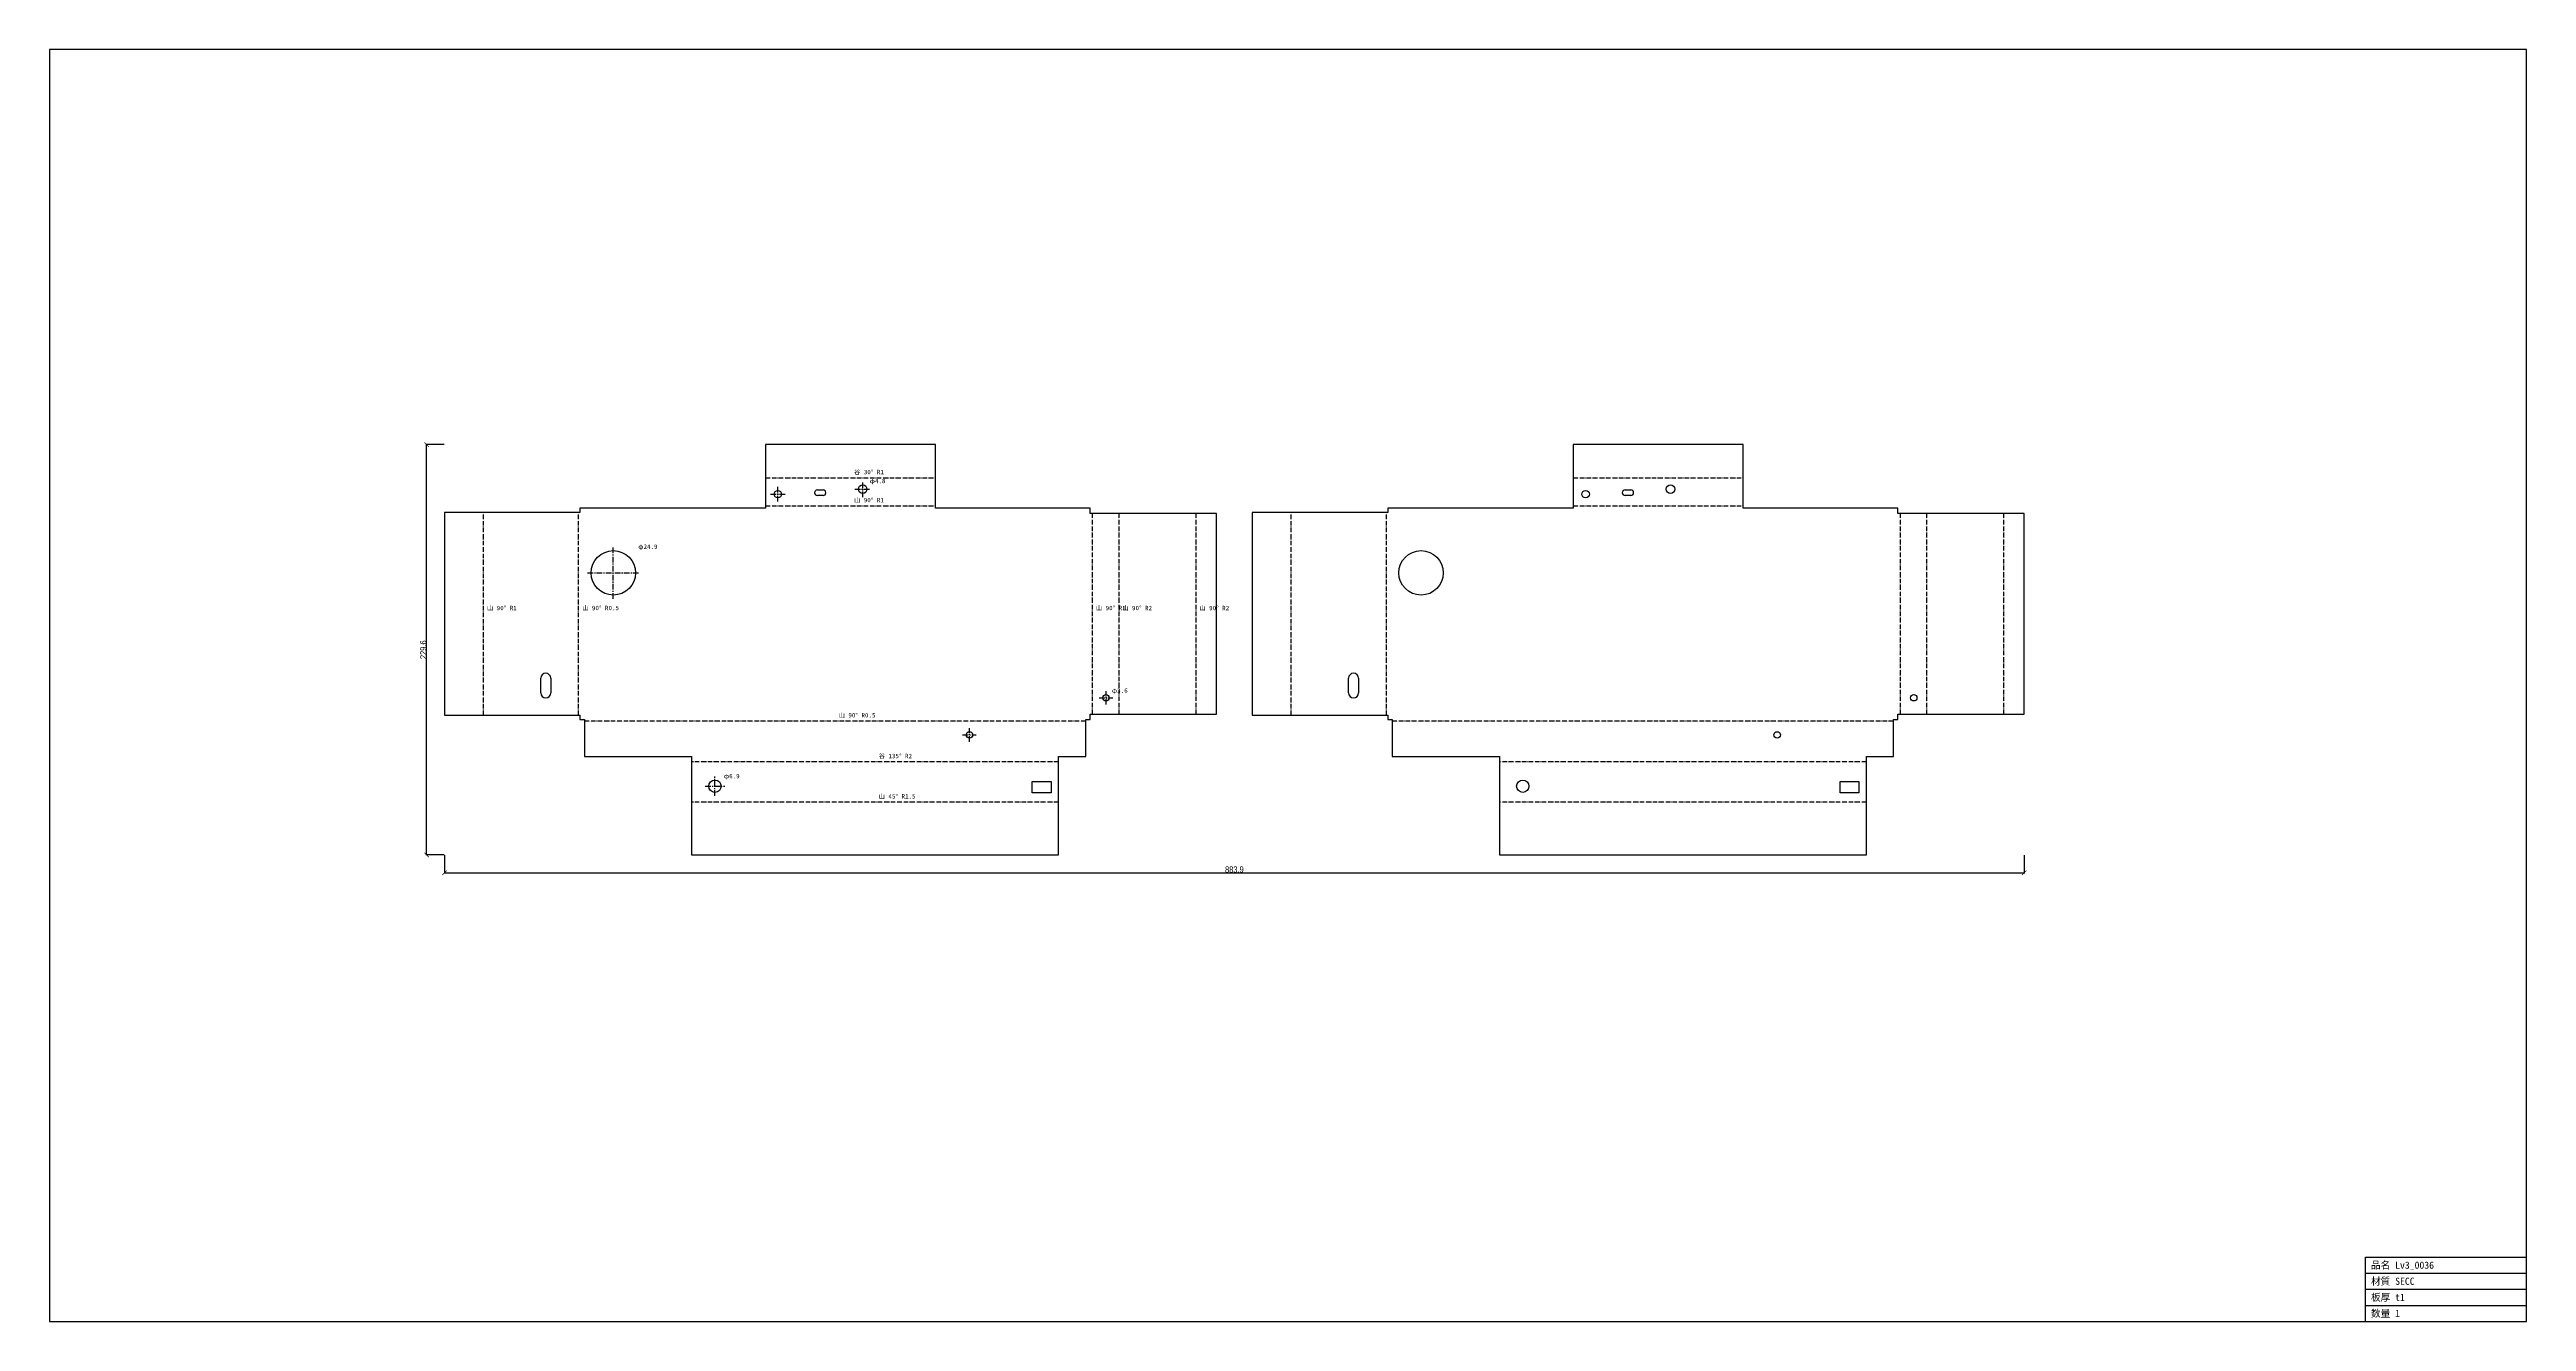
# Model space of a CAD drawing. Header units: millimetres. Extents: x -297 to 1089, y -337 to 375.
import ezdxf

# ---------------------------------------------------------------- set-up
doc = ezdxf.new("R2010")
doc.units = ezdxf.units.MM
doc.linetypes.add('CENTER', pattern=[5.08, 3.175, -0.635, 0.635, -0.635])
doc.linetypes.add('DASHDOT', pattern=[3.556, 2.54, -0.508, 0, -0.508])
for name, color, linetype in [('BEND', 7, 'Continuous'), ('CENTER', 7, 'Continuous'), ('CUT', 7, 'Continuous'), ('DIM', 7, 'Continuous'), ('FRAME', 7, 'Continuous'), ('TEXT', 7, 'Continuous')]:
    doc.layers.add(name, color=color, linetype=linetype)
doc.styles.add('OpenSansCondensed-Light', font='OpenSansCondensed-Light.ttf')
doc.dimstyles.new('EZDXF', dxfattribs={"dimtxt": 0.25, "dimasz": 0.175, "dimexe": 0.375, "dimexo": 0.125, "dimgap": 0.1, "dimtad": 1, "dimlfac": 100, "dimzin": 12, "dimdsep": 46, "dimtxsty": 'OpenSansCondensed-Light', "dimblk": 'ARCHTICK', "dimcen": 2.5, "dimazin": 3, "dimtfac": 0.5, "dimtmove": 2, "dimatfit": 3})

# ---------------------------------------------------------------- blocks, each defined once
blk = doc.blocks.new('_ARCHTICK')
at = {"color": 0, "linetype": 'BYBLOCK', "const_width": 0.15}
blk.add_lwpolyline([(-0.5, -0.5), (0.5, 0.5)], dxfattribs=at)

msp = doc.modelspace()

# ---------------------------------------------------------------- linework, layer by layer
at = {"layer": 'BEND', "color": 3, "linetype": 'DASHDOT'}
for p, q in [((103.83, 135.26), (198.84, 135.26)), ((555.77, 135.26), (650.78, 135.26)), ((-54.05, 2.5), (-54.05, 115.89)), ((-0.79, 2.5), (-0.79, 115.89)), ((103.83, 119.57), (198.84, 119.57)), ((286.63, 115.39), (286.63, 3)), ((301.39, 115.39), (301.39, 3)), ((344.54, 115.39), (344.54, 3)), ((397.89, 2.5), (397.89, 115.89)), ((451.16, 2.5), (451.16, 115.89)), ((555.77, 119.57), (650.78, 119.57)), ((738.58, 115.39), (738.58, 3)), ((753.34, 115.39), (753.34, 3)), ((796.48, 115.39), (796.48, 3)), ((282.95, -0.79), (2.5, -0.79)), ((734.9, -0.79), (454.45, -0.79)), ((267.78, -23.6), (62.47, -23.6)), ((719.73, -23.6), (514.41, -23.6)), ((267.78, -46.17), (62.47, -46.17)), ((719.73, -46.17), (514.41, -46.17))]:
    msp.add_line(p, q, dxfattribs=at)
at = {"layer": 'CENTER', "color": 1, "linetype": 'CENTER'}
for p, q in [((106.59, 126.12), (114.8, 126.12)), ((110.69, 122.01), (110.69, 130.22)), ((153.75, 128.86), (162.57, 128.86)), ((158.16, 124.45), (158.16, 133.27)), ((18.65, 67.66), (18.65, 96.52)), ((4.22, 82.09), (33.08, 82.09)), ((294.3, 8.44), (294.3, 16)), ((290.52, 12.22), (298.08, 12.22)), ((214.08, -8.58), (221.72, -8.58)), ((217.9, -12.4), (217.9, -4.76)), ((70.1, -37.28), (80.97, -37.28)), ((75.53, -42.71), (75.53, -31.84))]:
    msp.add_line(p, q, dxfattribs=at)
at = {"layer": 'CUT'}
for p, q in [((198.84, 153.9), (103.83, 153.9)), ((103.83, 153.9), (103.83, 118.39)), ((198.84, 118.39), (198.84, 153.9)), ((650.78, 153.9), (555.77, 153.9)), ((555.77, 153.9), (555.77, 118.39)), ((650.78, 118.39), (650.78, 153.9)), ((132.79, 128.51), (136.01, 128.51)), ((136.01, 125.39), (132.79, 125.39)), ((584.73, 128.51), (587.95, 128.51)), ((587.95, 125.39), (584.73, 125.39)), ((0, 115.89), (-75.82, 115.89)), ((-75.82, 115.89), (-75.82, 2.5)), ((103.83, 118.39), (0, 118.39)), ((0, 118.39), (0, 115.89)), ((285.45, 118.39), (198.84, 118.39)), ((285.45, 115.39), (285.45, 118.39)), ((356.13, 115.39), (285.45, 115.39)), ((356.13, 3), (356.13, 115.39)), ((451.95, 115.89), (376.13, 115.89)), ((376.13, 115.89), (376.13, 2.5)), ((555.77, 118.39), (451.95, 118.39)), ((451.95, 118.39), (451.95, 115.89)), ((737.4, 118.39), (650.78, 118.39)), ((737.4, 115.39), (737.4, 118.39)), ((808.07, 115.39), (737.4, 115.39)), ((808.07, 3), (808.07, 115.39)), ((-21.92, 14.9), (-21.92, 23.14)), ((-16.34, 23.14), (-16.34, 14.9)), ((430.03, 14.9), (430.03, 23.14)), ((435.61, 23.14), (435.61, 14.9)), ((-75.82, 2.5), (0, 2.5)), ((0, 2.5), (0, 0)), ((0, 0), (2.5, 0)), ((2.5, 0), (2.5, -20.65)), ((282.95, -20.65), (282.95, 0)), ((282.95, 0), (285.45, 0)), ((285.45, 0), (285.45, 3)), ((285.45, 3), (356.13, 3)), ((376.13, 2.5), (451.95, 2.5)), ((451.95, 2.5), (451.95, 0)), ((451.95, 0), (454.45, 0)), ((454.45, 0), (454.45, -20.65)), ((734.9, -20.65), (734.9, 0)), ((734.9, 0), (737.4, 0)), ((737.4, 0), (737.4, 3)), ((737.4, 3), (808.07, 3)), ((2.5, -20.65), (62.47, -20.65)), ((62.47, -20.65), (62.47, -75.73)), ((267.78, -75.73), (267.78, -20.65)), ((267.78, -20.65), (282.95, -20.65)), ((454.45, -20.65), (514.41, -20.65)), ((514.41, -20.65), (514.41, -75.73)), ((719.73, -75.73), (719.73, -20.65)), ((719.73, -20.65), (734.9, -20.65)), ((253.03, -40.96), (253.03, -34.64)), ((253.03, -34.64), (263.57, -34.64)), ((263.57, -40.96), (253.03, -40.96)), ((263.57, -34.64), (263.57, -40.96)), ((704.98, -40.96), (704.98, -34.64)), ((704.98, -34.64), (715.52, -34.64)), ((715.52, -40.96), (704.98, -40.96)), ((715.52, -34.64), (715.52, -40.96)), ((62.47, -75.73), (267.78, -75.73)), ((514.41, -75.73), (719.73, -75.73))]:
    msp.add_line(p, q, dxfattribs=at)
for centre, radius in [((110.69, 126.12), 2.1), ((158.16, 128.86), 2.41), ((562.64, 126.12), 2.1), ((610.1, 128.86), 2.41), ((18.65, 82.09), 12.43), ((470.59, 82.09), 12.43), ((294.3, 12.22), 1.78), ((746.24, 12.22), 1.78), ((217.9, -8.58), 1.82), ((669.85, -8.58), 1.82), ((75.53, -37.28), 3.44), ((527.48, -37.28), 3.44)]:
    msp.add_circle(centre, radius, dxfattribs=at)
for centre, radius, start, end in [((132.79, 126.95), 1.56, 90, -90), ((136.01, 126.95), 1.56, -90, 90), ((584.73, 126.95), 1.56, 90, -90), ((587.95, 126.95), 1.56, -90, 90), ((-19.13, 23.14), 2.79, 0, 180), ((-19.13, 14.9), 2.79, 180, 0), ((432.82, 23.14), 2.79, 0, 180), ((432.82, 14.9), 2.79, 180, 0)]:
    msp.add_arc(centre, radius, start, end, dxfattribs=at)
at = {"layer": 'FRAME'}
for p, q in [((1089.05, 374.88), (-296.79, 374.88)), ((-296.79, 374.88), (-296.79, -336.71)), ((1089.05, -336.71), (1089.05, 374.88)), ((999.05, -336.71), (999.05, -300.71)), ((999.05, -300.71), (1089.05, -300.71)), ((999.05, -309.71), (1089.05, -309.71)), ((999.05, -318.71), (1089.05, -318.71)), ((999.05, -327.71), (1089.05, -327.71)), ((-296.79, -336.71), (1089.05, -336.71))]:
    msp.add_line(p, q, dxfattribs=at)

# ---------------------------------------------------------------- texts
at = {"layer": 'TEXT'}
for s, height, p in [('谷 30° R1', 2.5, (153.33, 137.26)), ('φ4.8', 2.5, (162.07, 132.27)), ('山 90° R1', 2.5, (153.33, 121.57)), ('φ24.9', 2.5, (32.58, 95.52)), ('山 90° R1', 2.5, (-52.05, 61.2)), ('山 90° R0.5', 2.5, (1.21, 61.2)), ('山 90° R1', 2.5, (288.63, 61.2)), ('山 90° R2', 2.5, (303.39, 61.2)), ('山 90° R2', 2.5, (346.54, 61.2)), ('φ3.6', 2.5, (297.58, 15)), ('山 90° R0.5', 2.5, (144.73, 1.21)), ('谷 135° R2', 2.5, (167.12, -21.6)), ('φ6.9', 2.5, (80.47, -32.84)), ('山 45° R1.5', 2.5, (167.12, -44.17)), ('品名 Lv3_0036', 4, (1002.05, -307.21)), ('材質 SECC', 4, (1002.05, -316.21)), ('板厚 t1', 4, (1002.05, -325.21)), ('数量 1', 4, (1002.05, -334.21))]:
    msp.add_text(s, height=height, dxfattribs=at).set_placement(p)

# ---------------------------------------------------------------- dimensions: what is measured, and where the dimension line sits
at = {"layer": 'DIM'}
msp.add_linear_dim(base=(-85.82, -75.73), p1=(-75.82, -75.73), p2=(-75.82, 153.9), angle=90, dimstyle='EZDXF', override={"dimtxt": 3.5, "dimasz": 2.5, "dimdec": 1, "dimlfac": 1}, dxfattribs=at).render()
msp.add_linear_dim(base=(-75.82, -85.73), p1=(-75.82, -75.73), p2=(808.07, -75.73), dimstyle='EZDXF', override={"dimtxt": 3.5, "dimasz": 2.5, "dimdec": 1, "dimlfac": 1}, dxfattribs=at).render()

doc.saveas('drawing.dxf')
